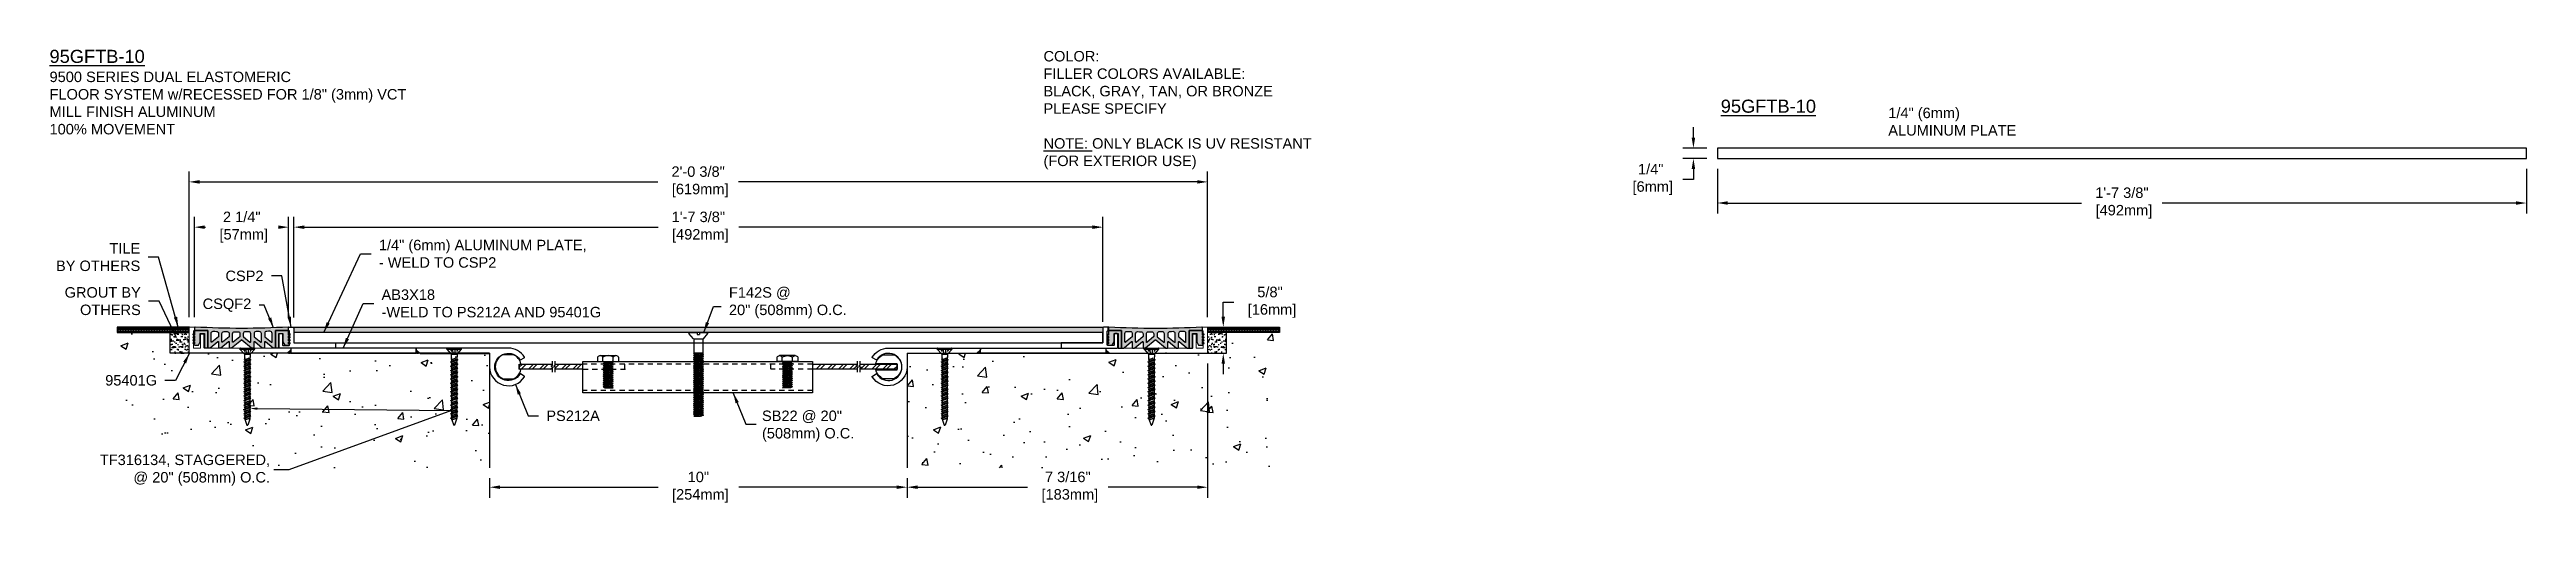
# Model space of a CAD drawing. Header units: inches. Extents: x -9.6 to 49.7, y -5.4 to 6.
import ezdxf
from ezdxf import colors
from ezdxf.entities.mleader import LeaderData, LeaderLine
from ezdxf.math import Vec2, Vec3

# ---------------------------------------------------------------- set-up
doc = ezdxf.new("R2010")
doc.units = ezdxf.units.IN
doc.header["$MEASUREMENT"] = 0
doc.linetypes.add('DASHED', pattern=[0.75, 0.5, -0.25])
doc.linetypes.add('HIDDEN2', pattern=[0.1875, 0.125, -0.0625])
for name, color, linetype in [('anchors', 4, 'Continuous'), ('conditions', 1, 'Continuous'), ('dimensions', 3, 'Continuous'), ('FILLER', 2, 'Continuous'), ('METALS', 7, 'Continuous'), ('Text', 2, 'Continuous')]:
    doc.layers.add(name, color=color, linetype=linetype)
doc.styles.add('ARIAL', font='arial.ttf')
doc.dimstyles.new('Arial', dxfattribs={"dimtxt": 0.25, "dimasz": 0.25, "dimexe": 0.25, "dimexo": 0.25, "dimgap": 0.25, "dimtad": 0, "dimtih": 1, "dimtoh": 1, "dimdec": 4, "dimzin": 0, "dimdsep": 46, "dimlunit": 4, "dimtxsty": 'ARIAL', "dimcen": 0.09, "dimadec": 0, "dimazin": 0, "dimtfac": 1, "dimtdec": 4, "dimtofl": 0, "dimtmove": 0, "dimatfit": 3, "dimfxl": 0, "dimfrac": 2, "dimtolj": 1, "dimtzin": 0, "dimarcsym": 0})
pattern_1 = [(50, (-3.0756, -2.6204), (1.79315, -0.15688), [0.1875, -2.0625]), (355, (-3.0756, -2.6204), (-0.34688, 1.88048), [0.15, -1.65]), (100.451, (-2.9261, -2.6335), (1.44627, 1.7236), [0.15935, -1.75286]), (46.184, (-3.0756, -2.1204), (2.6681, -0.4138), [0.28125, -3.09375]), (96.636, (-2.8532, -2.155), (2.33666, 2.4353), [0.23903, -2.62928]), (351.184, (-3.0756, -2.1204), (2.33665, 2.4353), [0.225, -2.475]), (21, (-2.8256, -2.2454), (1.49227, -1.00655), [0.1875, -2.0625]), (326, (-2.8256, -2.2454), (0.60829, 1.81288), [0.15, -1.65]), (71.451, (-2.7012, -2.3293), (2.10056, 0.80633), [0.15935, -1.75286]), (37.5, (-3.07555, -2.62044), (0.0304, 0.832235), [0, -1.63, 0, -1.675, 0, -1.65625]), (7.5, (-3.07555, -2.6204), (0.657674, 0.98603), [0, -0.955, 0, -1.5925, 0, -0.63125]), (327.5, (-3.63305, -2.62044), (1.334556, -0.056387), [0, -0.625, 0, -1.95, 0, -2.5875]), (317.5, (-3.883, -2.6204), (1.457965, 0.25026), [0, -0.8125, 0, -1.295, 0, -1.8375])]

msp = doc.modelspace()

# ---------------------------------------------------------------- texts
at = {"layer": 'Text', "attachment_point": 1, "style": 'ARIAL'}
for s, insert, char_height, width in [('{\\H1.25x;\\L95GFTB-10\\P}9500 SERIES DUAL ELASTOMERIC\\PFLOOR SYSTEM w/RECESSED FOR 1/8" (3mm) VCT\\PMILL FINISH ALUMINUM\\P100% MOVEMENT', (-9.61922, 6.03679), 0.25, 9.1664542), ('COLOR:{\\L                           }   \\~\\PFILLER COLORS AVAILABLE:\\PBLACK, GRAY, TAN, OR BRONZE\\PPLEASE SPECIFY\\~\\P\\P{\\LNOTE:} ONLY BLACK IS UV RESISTANT\\P(FOR EXTERIOR USE) ', (14.18262, 6.00874), 0.25, 7.03125), ('{\\L95GFTB-10}', (30.40083, 4.84582), 0.3125, 1.875)]:
    msp.add_mtext(s, dxfattribs=dict(at, insert=insert, char_height=char_height, width=width))
at = {"layer": 'Text', "char_height": 0.25, "style": 'ARIAL'}
for s, insert, attachment_point in [('1/4" (6mm)\\PALUMINUM PLATE', (34.41253, 4.31879), 4), ('TILE\\PBY OTHERS', (-7.4465, 1.08083), 6), ('1/4" (6mm) ALUMINUM PLATE,\\P- WELD TO CSP2', (-1.7326, 1.16059), 4), ('CSP2', (-4.49468, 0.63211), 6), ('GROUT BY\\POTHERS', (-7.43382, 0.02863), 6), ('CSQF2', (-4.78845, -0.06766), 6), ('AB3X18\\P-WELD TO PS212A AND 95401G', (-1.66875, -0.02595), 4), ('F142S @\\P20" (508mm) O.C.', (6.65062, -0.00787), 4), ('\\A1;95401G', (-7.04368, -1.86432), 6), ('PS212A', (2.27699, -2.71167), 4), ('SB22 @ 20"\\P(508mm) O.C.', (7.44133, -2.95701), 4)]:
    msp.add_mtext(s, dxfattribs=dict(at, insert=insert, attachment_point=attachment_point))

# ---------------------------------------------------------------- blocks, each defined once
blk = doc.blocks.new('*D3')
at = {"layer": 'DEFPOINTS', "color": 0}
for p in [(30.32, 3.44), (49.695, 3.44), (49.695, 2.375)]:
    blk.add_point(p, dxfattribs=at)
at = {"layer": 'dimensions', "color": 0, "lineweight": -2}
for p, q in [((30.32, 3.19), (30.32, 2.125)), ((49.695, 3.19), (49.695, 2.125)), ((30.57, 2.375), (39.041, 2.375)), ((49.445, 2.375), (40.974, 2.375))]:
    blk.add_line(p, q, dxfattribs=at)
at = {"layer": 'dimensions', "color": 0}
for points in [[(30.57, 2.417), (30.57, 2.333), (30.32, 2.375)], [(49.445, 2.417), (49.445, 2.333), (49.695, 2.375)]]:
    blk.add_solid(points, dxfattribs=at)
at = {"layer": 'dimensions', "color": 0, "insert": (40.007, 2.375), "char_height": 0.25, "attachment_point": 5, "style": 'ARIAL'}
blk.add_mtext('\\A1;1\'-7 3/8"\\P [492mm]', dxfattribs=at)
blk = doc.blocks.new('*D4')
at = {"layer": 'DEFPOINTS', "color": 0}
for p in [(30.32, 3.69), (29.746, 3.44), (30.32, 3.44)]:
    blk.add_point(p, dxfattribs=at)
at = {"layer": 'dimensions', "color": 0, "lineweight": -2}
for p, q in [((29.746, 3.94), (29.746, 4.19)), ((30.07, 3.69), (29.496, 3.69)), ((30.07, 3.44), (29.496, 3.44)), ((29.746, 3.19), (29.746, 2.94)), ((29.746, 2.94), (29.496, 2.94))]:
    blk.add_line(p, q, dxfattribs=at)
at = {"layer": 'dimensions', "color": 0}
for points in [[(29.704, 3.94), (29.788, 3.94), (29.746, 3.69)], [(29.704, 3.19), (29.788, 3.19), (29.746, 3.44)]]:
    blk.add_solid(points, dxfattribs=at)
at = {"layer": 'dimensions', "color": 0, "insert": (28.724, 2.94), "char_height": 0.25, "attachment_point": 5, "style": 'ARIAL'}
blk.add_mtext('\\A1;1/4"\\P [6mm]', dxfattribs=at)
blk = doc.blocks.new('*D16')
at = {"layer": 'DEFPOINTS', "color": 0}
for p in [(15.606, 1.798), (-3.769, -0.613), (15.606, -0.718)]:
    blk.add_point(p, dxfattribs=at)
at = {"layer": 'dimensions', "color": 0, "lineweight": -2}
for p, q in [((-3.769, -0.363), (-3.769, 2.048)), ((-3.519, 1.798), (4.952, 1.798)), ((15.356, 1.798), (6.885, 1.798)), ((15.606, -0.468), (15.606, 2.048))]:
    blk.add_line(p, q, dxfattribs=at)
at = {"layer": 'dimensions', "color": 0}
for points in [[(-3.519, 1.839), (-3.519, 1.756), (-3.769, 1.798)], [(15.356, 1.839), (15.356, 1.756), (15.606, 1.798)]]:
    blk.add_solid(points, dxfattribs=at)
at = {"layer": 'dimensions', "color": 0, "insert": (5.918, 1.798), "char_height": 0.25, "attachment_point": 5, "style": 'ARIAL'}
blk.add_mtext('\\A1;1\'-7 3/8"\\P [492mm]', dxfattribs=at)
blk = doc.blocks.new('*D17')
at = {"layer": 'DEFPOINTS', "color": 0}
for p in [(18.113, 2.88), (-6.276, -0.603), (18.113, -0.603)]:
    blk.add_point(p, dxfattribs=at)
at = {"layer": 'dimensions', "color": 0, "lineweight": -2}
for p, q in [((-6.276, -0.353), (-6.276, 3.13)), ((18.113, -0.353), (18.113, 3.13)), ((-6.026, 2.88), (4.947, 2.88)), ((17.863, 2.88), (6.88, 2.88))]:
    blk.add_line(p, q, dxfattribs=at)
at = {"layer": 'dimensions', "color": 0}
for points in [[(-6.026, 2.922), (-6.026, 2.838), (-6.276, 2.88)], [(17.863, 2.922), (17.863, 2.838), (18.113, 2.88)]]:
    blk.add_solid(points, dxfattribs=at)
at = {"layer": 'dimensions', "color": 0, "insert": (5.913, 2.88), "char_height": 0.25, "attachment_point": 5, "style": 'ARIAL'}
blk.add_mtext('\\A1;2\'-0 3/8"\\P [619mm]', dxfattribs=at)
blk = doc.blocks.new('*D18')
at = {"layer": 'DEFPOINTS', "color": 0}
for p in [(18.113, -1.208), (10.917, -3.951), (10.917, -4.418)]:
    blk.add_point(p, dxfattribs=at)
at = {"layer": 'dimensions', "color": 0, "lineweight": -2}
for p, q in [((18.113, -1.458), (18.113, -4.668)), ((10.917, -4.201), (10.917, -4.668)), ((11.167, -4.418), (13.799, -4.418)), ((17.863, -4.418), (15.732, -4.418))]:
    blk.add_line(p, q, dxfattribs=at)
at = {"layer": 'dimensions', "color": 0}
for points in [[(11.167, -4.376), (11.167, -4.459), (10.917, -4.418)], [(17.863, -4.376), (17.863, -4.459), (18.113, -4.418)]]:
    blk.add_solid(points, dxfattribs=at)
at = {"layer": 'dimensions', "color": 0, "insert": (14.765, -4.418), "char_height": 0.25, "attachment_point": 5, "style": 'ARIAL'}
blk.add_mtext('\\A1;7 3/16"\\P [183mm]', dxfattribs=at)
blk = doc.blocks.new('*D19')
at = {"layer": 'DEFPOINTS', "color": 0}
for p in [(0.919, -3.951), (10.917, -3.951), (10.917, -4.418)]:
    blk.add_point(p, dxfattribs=at)
at = {"layer": 'dimensions', "color": 0, "lineweight": -2}
for p, q in [((0.919, -4.201), (0.919, -4.668)), ((1.169, -4.418), (4.952, -4.418)), ((10.667, -4.418), (6.885, -4.418)), ((10.917, -4.201), (10.917, -4.668))]:
    blk.add_line(p, q, dxfattribs=at)
at = {"layer": 'dimensions', "color": 0}
for points in [[(1.169, -4.376), (1.169, -4.459), (0.919, -4.418)], [(10.667, -4.376), (10.667, -4.459), (10.917, -4.418)]]:
    blk.add_solid(points, dxfattribs=at)
at = {"layer": 'dimensions', "color": 0, "insert": (5.918, -4.418), "char_height": 0.25, "attachment_point": 5, "style": 'ARIAL'}
blk.add_mtext('\\A1;10"\\P [254mm]', dxfattribs=at)
blk = doc.blocks.new('*D20')
at = {"layer": 'DEFPOINTS', "color": 0}
for p in [(-3.894, 1.798), (-6.151, -0.603), (-3.894, -0.603)]:
    blk.add_point(p, dxfattribs=at)
at = {"layer": 'dimensions', "color": 0, "lineweight": -2}
for p, q in [((-6.151, -0.353), (-6.151, 2.048)), ((-5.901, 1.798), (-5.885, 1.798)), ((-4.144, 1.798), (-4.146, 1.798)), ((-3.894, -0.353), (-3.894, 2.048))]:
    blk.add_line(p, q, dxfattribs=at)
at = {"layer": 'dimensions', "color": 0}
for points in [[(-5.901, 1.84), (-5.901, 1.756), (-6.151, 1.798)], [(-4.144, 1.84), (-4.144, 1.756), (-3.894, 1.798)]]:
    blk.add_solid(points, dxfattribs=at)
at = {"layer": 'dimensions', "color": 0, "insert": (-5.016, 1.798), "char_height": 0.25, "attachment_point": 5, "style": 'ARIAL'}
blk.add_mtext('\\A1;2 1/4"\\P [57mm]', dxfattribs=at)
blk = doc.blocks.new('csp2')
blk.add_lwpolyline([(0, 0.33, -0.414214), (0.02, 0.35), (0.066, 0.35, -0.414214), (0.086, 0.33), (0.086, 0.08, 0.414214), (0.106, 0.06), (0.23, 0.06, 0.414214), (0.25, 0.08), (0.25, 0.405, 0.414214), (0.24, 0.415, -0.414214), (0.23, 0.425), (0.23, 0.49, -0.414214), (0.24, 0.5), (0.335, 0.5, -0.414214), (0.355, 0.48), (0.355, 0.135, 0.414214), (0.365, 0.125), (1.355, 0.125), (1.355, 0), (0.335, 0), (0.02, 0, -0.414214), (0, 0.02)], format="xyb", close=True)
blk = doc.blocks.new('A$C63CB1885')
for p, q in [((-0.176, 0), (-0.175, 0.018)), ((-0.176, 0), (0.176, 0)), ((-0.176, 0), (-0.07, -0.113)), ((-0.163, 0.029), (0.163, 0.029)), ((0.07, -0.113), (0.176, 0)), ((0.176, 0), (0.175, 0.018)), ((-0.086, -0.302), (0.086, -0.251)), ((-0.086, -0.302), (-0.062, -0.289)), ((-0.086, -0.302), (-0.062, -0.315)), ((-0.086, -0.403), (0.086, -0.353)), ((-0.086, -0.403), (-0.062, -0.391)), ((-0.086, -0.403), (-0.062, -0.416)), ((-0.086, -0.505), (0.086, -0.454)), ((-0.086, -0.505), (-0.062, -0.492)), ((-0.086, -0.505), (-0.062, -0.518)), ((-0.086, -0.607), (0.086, -0.556)), ((-0.074, -0.251), (0.032, -0.215)), ((-0.074, -0.251), (-0.062, -0.245)), ((-0.074, -0.251), (-0.062, -0.257)), ((-0.074, -0.353), (0.074, -0.302)), ((-0.074, -0.353), (-0.062, -0.346)), ((-0.074, -0.353), (-0.062, -0.359)), ((-0.074, -0.454), (0.074, -0.403)), ((-0.074, -0.454), (-0.062, -0.448)), ((-0.074, -0.454), (-0.062, -0.46)), ((-0.074, -0.556), (0.074, -0.505)), ((-0.074, -0.556), (-0.062, -0.55)), ((-0.074, -0.556), (-0.062, -0.562)), ((-0.07, -0.113), (0.07, -0.113)), ((-0.07, -0.113), (-0.07, -0.18)), ((-0.069, -0.189), (-0.063, -0.215)), ((-0.062, -0.245), (0.032, -0.215)), ((0.032, -0.215), (-0.062, -0.257)), ((-0.062, -0.225), (-0.062, -0.245)), ((0.062, -0.238), (-0.062, -0.289)), ((-0.062, -0.257), (-0.062, -0.289)), ((0.062, -0.264), (-0.062, -0.315)), ((-0.062, -0.346), (0.062, -0.296)), ((0.062, -0.308), (-0.062, -0.359)), ((-0.062, -0.315), (-0.062, -0.346)), ((0.062, -0.34), (-0.062, -0.391)), ((-0.062, -0.359), (-0.062, -0.391)), ((0.062, -0.366), (-0.062, -0.416)), ((-0.062, -0.448), (0.062, -0.397)), ((0.062, -0.41), (-0.062, -0.46)), ((-0.062, -0.416), (-0.062, -0.448)), ((0.062, -0.441), (-0.062, -0.492)), ((-0.062, -0.46), (-0.062, -0.492)), ((0.062, -0.467), (-0.062, -0.518)), ((-0.062, -0.55), (0.062, -0.499)), ((0.062, -0.511), (-0.062, -0.562)), ((-0.062, -0.518), (-0.062, -0.55)), ((0.062, -0.543), (-0.062, -0.594)), ((-0.062, -0.562), (-0.062, -0.594)), ((0.062, -0.569), (-0.062, -0.619)), ((0.062, -0.225), (0.062, -0.238)), ((0.086, -0.251), (0.062, -0.238)), ((0.086, -0.251), (0.062, -0.264)), ((0.062, -0.264), (0.062, -0.296)), ((0.074, -0.302), (0.062, -0.296)), ((0.074, -0.302), (0.062, -0.308)), ((0.062, -0.308), (0.062, -0.34)), ((0.086, -0.353), (0.062, -0.34)), ((0.086, -0.353), (0.062, -0.366)), ((0.062, -0.366), (0.062, -0.397)), ((0.074, -0.403), (0.062, -0.397)), ((0.074, -0.403), (0.062, -0.41)), ((0.062, -0.41), (0.062, -0.441)), ((0.086, -0.454), (0.062, -0.441)), ((0.086, -0.454), (0.062, -0.467)), ((0.062, -0.467), (0.062, -0.499)), ((0.074, -0.505), (0.062, -0.499)), ((0.074, -0.505), (0.062, -0.511)), ((0.062, -0.511), (0.062, -0.543)), ((0.086, -0.556), (0.062, -0.543)), ((0.086, -0.556), (0.062, -0.569)), ((0.062, -0.569), (0.062, -0.6)), ((0.069, -0.189), (0.063, -0.215)), ((0.07, -0.113), (0.07, -0.18)), ((-0.086, -0.607), (-0.062, -0.594)), ((-0.086, -0.607), (-0.062, -0.619)), ((-0.086, -0.708), (0.086, -0.657)), ((-0.086, -0.708), (-0.062, -0.695)), ((-0.086, -0.708), (-0.062, -0.721)), ((-0.086, -0.81), (0.086, -0.759)), ((-0.086, -0.81), (-0.062, -0.797)), ((-0.086, -0.81), (-0.062, -0.823)), ((-0.086, -0.911), (0.086, -0.86)), ((-0.086, -0.911), (-0.062, -0.898)), ((-0.086, -0.911), (-0.062, -0.924)), ((-0.086, -1.013), (0.086, -0.962)), ((-0.086, -1.013), (-0.062, -1)), ((-0.086, -1.013), (-0.062, -1.026)), ((-0.086, -1.114), (0.086, -1.064)), ((-0.086, -1.114), (-0.062, -1.101)), ((-0.086, -1.114), (-0.062, -1.127)), ((-0.086, -1.222), (0.086, -1.171)), ((-0.074, -0.657), (0.074, -0.607)), ((-0.074, -0.657), (-0.062, -0.651)), ((-0.074, -0.657), (-0.062, -0.664)), ((-0.074, -0.759), (0.074, -0.708)), ((-0.074, -0.759), (-0.062, -0.753)), ((-0.074, -0.759), (-0.062, -0.765)), ((-0.074, -0.86), (0.074, -0.81)), ((-0.074, -0.86), (-0.062, -0.854)), ((-0.074, -0.86), (-0.062, -0.867)), ((-0.074, -0.962), (0.074, -0.911)), ((-0.074, -0.962), (-0.062, -0.956)), ((-0.074, -0.962), (-0.062, -0.968)), ((-0.074, -1.064), (0.074, -1.013)), ((-0.074, -1.064), (-0.062, -1.057)), ((-0.074, -1.064), (-0.062, -1.07)), ((-0.074, -1.171), (0.074, -1.121)), ((-0.074, -1.171), (-0.062, -1.165)), ((-0.074, -1.171), (-0.062, -1.178)), ((-0.062, -0.651), (0.062, -0.6)), ((0.062, -0.613), (-0.062, -0.664)), ((-0.062, -0.619), (-0.062, -0.651)), ((0.062, -0.644), (-0.062, -0.695)), ((-0.062, -0.664), (-0.062, -0.695)), ((0.062, -0.67), (-0.062, -0.721)), ((-0.062, -0.753), (0.062, -0.702)), ((0.062, -0.714), (-0.062, -0.765)), ((-0.062, -0.721), (-0.062, -0.753)), ((0.062, -0.746), (-0.062, -0.797)), ((-0.062, -0.765), (-0.062, -0.797)), ((0.062, -0.772), (-0.062, -0.823)), ((-0.062, -0.854), (0.062, -0.804)), ((0.062, -0.816), (-0.062, -0.867)), ((-0.062, -0.823), (-0.062, -0.854)), ((0.062, -0.848), (-0.062, -0.898)), ((-0.062, -0.867), (-0.062, -0.898)), ((0.062, -0.873), (-0.062, -0.924)), ((-0.062, -0.956), (0.062, -0.905)), ((0.062, -0.917), (-0.062, -0.968)), ((-0.062, -0.924), (-0.062, -0.956)), ((0.062, -0.949), (-0.062, -1)), ((-0.062, -0.968), (-0.062, -1)), ((0.062, -0.975), (-0.062, -1.026)), ((-0.062, -1.057), (0.062, -1.007)), ((0.062, -1.019), (-0.062, -1.07)), ((-0.062, -1.026), (-0.062, -1.057)), ((0.062, -1.051), (-0.062, -1.101)), ((-0.062, -1.07), (-0.062, -1.101)), ((0.062, -1.077), (-0.062, -1.127)), ((-0.062, -1.165), (0.062, -1.115)), ((0.062, -1.127), (-0.062, -1.178)), ((-0.062, -1.127), (-0.062, -1.165)), ((0.062, -1.159), (-0.062, -1.209)), ((-0.062, -1.178), (-0.062, -1.209)), ((0.062, -1.184), (-0.062, -1.235)), ((0.074, -0.607), (0.062, -0.6)), ((0.074, -0.607), (0.062, -0.613)), ((0.062, -0.613), (0.062, -0.644)), ((0.086, -0.657), (0.062, -0.644)), ((0.086, -0.657), (0.062, -0.67)), ((0.062, -0.67), (0.062, -0.702)), ((0.074, -0.708), (0.062, -0.702)), ((0.074, -0.708), (0.062, -0.714)), ((0.062, -0.714), (0.062, -0.746)), ((0.086, -0.759), (0.062, -0.746)), ((0.086, -0.759), (0.062, -0.772)), ((0.062, -0.772), (0.062, -0.804)), ((0.074, -0.81), (0.062, -0.804)), ((0.074, -0.81), (0.062, -0.816)), ((0.062, -0.816), (0.062, -0.848)), ((0.086, -0.86), (0.062, -0.848)), ((0.086, -0.86), (0.062, -0.873)), ((0.062, -0.873), (0.062, -0.905)), ((0.074, -0.911), (0.062, -0.905)), ((0.074, -0.911), (0.062, -0.917)), ((0.062, -0.917), (0.062, -0.949)), ((0.086, -0.962), (0.062, -0.949)), ((0.086, -0.962), (0.062, -0.975)), ((0.062, -0.975), (0.062, -1.007)), ((0.074, -1.013), (0.062, -1.007)), ((0.074, -1.013), (0.062, -1.019)), ((0.062, -1.019), (0.062, -1.051)), ((0.086, -1.064), (0.062, -1.051)), ((0.086, -1.064), (0.062, -1.077)), ((0.062, -1.077), (0.062, -1.115)), ((0.074, -1.121), (0.062, -1.115)), ((0.074, -1.121), (0.062, -1.127)), ((0.062, -1.127), (0.062, -1.159)), ((0.086, -1.171), (0.062, -1.159)), ((0.086, -1.171), (0.062, -1.184)), ((0.062, -1.184), (0.062, -1.225)), ((-0.086, -1.222), (-0.062, -1.209)), ((-0.086, -1.222), (-0.062, -1.235)), ((-0.086, -1.332), (0.086, -1.282)), ((-0.086, -1.332), (-0.062, -1.319)), ((-0.086, -1.332), (-0.062, -1.345)), ((-0.086, -1.438), (0.086, -1.387)), ((-0.086, -1.438), (-0.062, -1.425)), ((-0.086, -1.438), (-0.062, -1.451)), ((-0.086, -1.54), (0.086, -1.489)), ((-0.086, -1.54), (-0.062, -1.527)), ((-0.086, -1.54), (-0.062, -1.553)), ((-0.086, -1.643), (0.086, -1.592)), ((-0.086, -1.643), (-0.062, -1.63)), ((-0.086, -1.643), (-0.062, -1.655)), ((-0.074, -1.282), (0.074, -1.231)), ((-0.074, -1.282), (-0.062, -1.275)), ((-0.074, -1.282), (-0.062, -1.288)), ((-0.074, -1.387), (0.074, -1.336)), ((-0.074, -1.387), (-0.062, -1.381)), ((-0.074, -1.387), (-0.062, -1.393)), ((-0.074, -1.489), (0.074, -1.439)), ((-0.074, -1.489), (-0.062, -1.483)), ((-0.074, -1.489), (-0.062, -1.496)), ((-0.074, -1.592), (0.074, -1.541)), ((-0.074, -1.592), (-0.062, -1.586)), ((-0.074, -1.592), (-0.062, -1.598)), ((-0.062, -1.275), (0.062, -1.225)), ((-0.062, -1.235), (-0.062, -1.275)), ((0.062, -1.237), (-0.062, -1.288)), ((0.062, -1.269), (-0.062, -1.319)), ((-0.062, -1.288), (-0.062, -1.319)), ((0.062, -1.295), (-0.062, -1.345)), ((-0.062, -1.381), (0.062, -1.33)), ((0.062, -1.343), (-0.062, -1.393)), ((-0.062, -1.345), (-0.062, -1.381)), ((0.062, -1.374), (-0.062, -1.425)), ((-0.062, -1.393), (-0.062, -1.425)), ((0.062, -1.4), (-0.062, -1.451)), ((-0.062, -1.483), (0.062, -1.433)), ((0.062, -1.445), (-0.062, -1.496)), ((-0.062, -1.451), (-0.062, -1.483)), ((0.062, -1.477), (-0.062, -1.527)), ((-0.062, -1.496), (-0.062, -1.527)), ((0.062, -1.502), (-0.062, -1.553)), ((-0.062, -1.586), (0.062, -1.535)), ((0.062, -1.547), (-0.062, -1.598)), ((-0.062, -1.553), (-0.062, -1.586)), ((0.062, -1.579), (-0.062, -1.63)), ((-0.062, -1.598), (-0.062, -1.63)), ((0.062, -1.605), (-0.062, -1.655)), ((-0.06, -1.668), (-0.01, -1.81)), ((-0.034, -1.679), (0.062, -1.636)), ((-0.034, -1.679), (0.074, -1.643)), ((0.062, -1.649), (-0.034, -1.679)), ((0.06, -1.668), (0.01, -1.81)), ((0.074, -1.231), (0.062, -1.225)), ((0.074, -1.231), (0.062, -1.237)), ((0.062, -1.237), (0.062, -1.269)), ((0.086, -1.282), (0.062, -1.269)), ((0.086, -1.282), (0.062, -1.295)), ((0.062, -1.295), (0.062, -1.33)), ((0.074, -1.336), (0.062, -1.33)), ((0.074, -1.336), (0.062, -1.343)), ((0.062, -1.343), (0.062, -1.374)), ((0.086, -1.387), (0.062, -1.374)), ((0.086, -1.387), (0.062, -1.4)), ((0.062, -1.4), (0.062, -1.433)), ((0.074, -1.439), (0.062, -1.433)), ((0.074, -1.439), (0.062, -1.445)), ((0.062, -1.445), (0.062, -1.477)), ((0.086, -1.489), (0.062, -1.477)), ((0.086, -1.489), (0.062, -1.502)), ((0.062, -1.502), (0.062, -1.535)), ((0.074, -1.541), (0.062, -1.535)), ((0.074, -1.541), (0.062, -1.547)), ((0.062, -1.547), (0.062, -1.579)), ((0.086, -1.592), (0.062, -1.579)), ((0.086, -1.592), (0.062, -1.605)), ((0.062, -1.605), (0.062, -1.652)), ((0.074, -1.643), (0.062, -1.636)), ((0.074, -1.643), (0.062, -1.649))]:
    blk.add_line(p, q)
at = {"linetype": 'DASHED', "ltscale": 0.025}
for p, q in [((-0.113, 0.029), (-0.024, -0.106)), ((-0.024, -0.106), (-0.031, 0.028)), ((0.024, -0.106), (0.031, 0.029)), ((0.112, 0.029), (0.024, -0.106)), ((-0.024, -0.106), (0.024, -0.106))]:
    blk.add_line(p, q, dxfattribs=at)
for centre, radius, start, end in [((-0.163, 0.017), 0.0112, 90, 175), ((0.163, 0.017), 0.0112, 5, 90), ((-0.023, -0.18), 0.0465, 180, 191.9357), ((-0.109, -0.225), 0.0465, 0, 11.9357), ((0.109, -0.225), 0.0465, 168.0643, 180), ((0.023, -0.18), 0.0465, 348.0643, 0), ((-0.016, -1.652), 0.0465, 183.94761, 199.30575), ((0.016, -1.652), 0.0465, 340.69425, 0), ((0, -1.806), 0.0106, 204.10008, 335.89992)]:
    blk.add_arc(centre, radius, start, end)
blk = doc.blocks.new('TF316134')
blk.add_blockref('A$C63CB1885', (0, -0.0285))
blk = doc.blocks.new('*D21')
at = {"layer": 'DEFPOINTS', "color": 0}
for p in [(18.362, -0.593), (18.488, -0.593), (18.566, -1.218)]:
    blk.add_point(p, dxfattribs=at)
at = {"layer": 'dimensions', "color": 0, "lineweight": -2}
for p, q in [((18.488, -0.343), (18.488, 0.002)), ((18.488, 0.002), (18.738, 0.002)), ((18.612, -0.593), (18.738, -0.593)), ((18.316, -1.218), (18.238, -1.218)), ((18.488, -1.468), (18.488, -1.718))]:
    blk.add_line(p, q, dxfattribs=at)
at = {"layer": 'dimensions', "color": 0}
for points in [[(18.446, -0.343), (18.529, -0.343), (18.488, -0.593)], [(18.446, -1.468), (18.529, -1.468), (18.488, -1.218)]]:
    blk.add_solid(points, dxfattribs=at)
at = {"layer": 'dimensions', "color": 0, "insert": (19.607, 0.002), "char_height": 0.25, "attachment_point": 5, "style": 'ARIAL'}
blk.add_mtext('\\A1;5/8"\\P [16mm]', dxfattribs=at)
blk = doc.blocks.new('95401G')
at = {"color": 7, "linetype": 'Continuous', "lineweight": 15}
blk.add_lwpolyline([(2.438, 0.115, 0.414214), (2.428, 0.125), (0.365, 0.125, -0.414214), (0.355, 0.135), (0.355, 0.445, 0.414214), (0.345, 0.455), (0.285, 0.455, 0.414214), (0.275, 0.445), (0.275, 0.135, -0.414214), (0.265, 0.125), (0.115, 0.125, -0.414214), (0.105, 0.135), (0.105, 0.53, -0.414214), (0.115, 0.54, 0.414214), (0.125, 0.55), (0.125, 0.615, 0.414214), (0.115, 0.625), (0.01, 0.625, 0.414214), (0, 0.615), (0, 0.01, 0.414214), (0.01, 0), (0.981, 0, 0.198912), (0.988, 0.003), (0.993, 0.008, -0.414214), (1.007, 0.008), (1.012, 0.003, 0.198912), (1.019, 0), (2.344, 0, 0.198912), (2.351, 0.003), (2.435, 0.087, 0.198912), (2.438, 0.094)], format="xyb", close=True, dxfattribs=at)
blk = doc.blocks.new('PS212A')
at = {"linetype": 'Continuous', "flags": 128}
blk.add_lwpolyline([(0.451, 0.125), (-1.747, 0.125, 0.414214), (-1.757, 0.115), (-1.757, 0.095, 0.198912), (-1.754, 0.087), (-1.67, 0.003, 0.198912), (-1.663, 0), (-0.009, 0, -0.414214), (0.001, -0.01), (0.001, -0.325, 0.758338), (0.836, -0.559, 0.420887), (0.832, -0.545), (0.741, -0.492, 0.405496), (0.727, -0.496, -3.520953), (0.727, -0.154, 0.405496), (0.741, -0.157), (0.832, -0.105, 0.420887), (0.836, -0.091, 0.261868)], format="xyb", close=True, dxfattribs=at)
blk = doc.blocks.new('H1458S')
for p, q in [((-0.25, 0.104), (-0.25, 0)), ((-0.25, 0), (0.25, 0)), ((-0.188, 0.144), (0.187, 0.144)), ((-0.125, 0), (-0.125, 0.104)), ((-0.119, 0), (-0.085, -0.02)), ((-0.085, -0.02), (0.048, 0)), ((0.125, 0), (0.125, 0.104)), ((0.25, 0.104), (0.25, 0)), ((-0.119, -0.05), (0.119, -0.025)), ((-0.119, -0.05), (-0.085, -0.03)), ((-0.119, -0.05), (-0.085, -0.07)), ((-0.119, -0.1), (0.119, -0.075)), ((-0.119, -0.1), (-0.085, -0.08)), ((-0.119, -0.1), (-0.085, -0.12)), ((-0.119, -0.15), (0.119, -0.125)), ((-0.119, -0.15), (-0.085, -0.13)), ((-0.119, -0.15), (-0.085, -0.17)), ((-0.119, -0.2), (0.119, -0.175)), ((-0.119, -0.2), (-0.085, -0.18)), ((-0.119, -0.2), (-0.085, -0.22)), ((-0.119, -0.25), (0.119, -0.225)), ((-0.119, -0.25), (-0.085, -0.23)), ((-0.119, -0.25), (-0.085, -0.27)), ((-0.119, -0.3), (0.119, -0.275)), ((-0.119, -0.3), (-0.085, -0.28)), ((-0.119, -0.3), (-0.085, -0.32)), ((-0.119, -0.35), (0.119, -0.325)), ((-0.119, -0.35), (-0.085, -0.33)), ((-0.119, -0.35), (-0.085, -0.37)), ((-0.119, -0.4), (0.119, -0.375)), ((-0.119, -0.4), (-0.085, -0.38)), ((-0.119, -0.4), (-0.085, -0.42)), ((-0.119, -0.45), (0.119, -0.425)), ((-0.119, -0.45), (-0.085, -0.43)), ((-0.119, -0.45), (-0.085, -0.47)), ((-0.119, -0.5), (0.119, -0.475)), ((-0.119, -0.5), (-0.085, -0.48)), ((-0.119, -0.5), (-0.085, -0.52)), ((-0.119, -0.55), (0.119, -0.525)), ((-0.119, -0.55), (-0.085, -0.53)), ((-0.119, -0.55), (-0.085, -0.57)), ((-0.119, -0.6), (0.119, -0.575)), ((-0.119, -0.6), (-0.085, -0.58)), ((-0.085, -0.03), (0.085, -0.005)), ((-0.085, -0.02), (-0.085, -0.03)), ((-0.085, -0.07), (0.085, -0.045)), ((-0.085, -0.08), (0.085, -0.055)), ((-0.085, -0.07), (-0.085, -0.08)), ((-0.085, -0.12), (0.085, -0.095)), ((-0.085, -0.13), (0.085, -0.105)), ((-0.085, -0.12), (-0.085, -0.13)), ((-0.085, -0.17), (0.085, -0.145)), ((-0.085, -0.18), (0.085, -0.155)), ((-0.085, -0.17), (-0.085, -0.18)), ((-0.085, -0.22), (0.085, -0.195)), ((-0.085, -0.23), (0.085, -0.205)), ((-0.085, -0.22), (-0.085, -0.23)), ((-0.085, -0.27), (0.085, -0.245)), ((-0.085, -0.28), (0.085, -0.255)), ((-0.085, -0.27), (-0.085, -0.28)), ((-0.085, -0.32), (0.085, -0.295)), ((-0.085, -0.33), (0.085, -0.305)), ((-0.085, -0.32), (-0.085, -0.33)), ((-0.085, -0.37), (0.085, -0.345)), ((-0.085, -0.38), (0.085, -0.355)), ((-0.085, -0.37), (-0.085, -0.38)), ((-0.085, -0.42), (0.085, -0.395)), ((-0.085, -0.43), (0.085, -0.405)), ((-0.085, -0.42), (-0.085, -0.43)), ((-0.085, -0.47), (0.085, -0.445)), ((-0.085, -0.48), (0.085, -0.455)), ((-0.085, -0.47), (-0.085, -0.48)), ((-0.085, -0.52), (0.085, -0.495)), ((-0.085, -0.53), (0.085, -0.505)), ((-0.085, -0.52), (-0.085, -0.53)), ((-0.085, -0.57), (0.085, -0.545)), ((-0.085, -0.58), (0.085, -0.555)), ((-0.085, -0.57), (-0.085, -0.58)), ((0.094, 0), (0.085, -0.005)), ((0.119, -0.025), (0.085, -0.005)), ((0.119, -0.025), (0.085, -0.045)), ((0.085, -0.045), (0.085, -0.055)), ((0.119, -0.075), (0.085, -0.055)), ((0.119, -0.075), (0.085, -0.095)), ((0.085, -0.095), (0.085, -0.105)), ((0.119, -0.125), (0.085, -0.105)), ((0.119, -0.125), (0.085, -0.145)), ((0.085, -0.145), (0.085, -0.155)), ((0.119, -0.175), (0.085, -0.155)), ((0.119, -0.175), (0.085, -0.195)), ((0.085, -0.195), (0.085, -0.205)), ((0.119, -0.225), (0.085, -0.205)), ((0.119, -0.225), (0.085, -0.245)), ((0.085, -0.245), (0.085, -0.255)), ((0.119, -0.275), (0.085, -0.255)), ((0.119, -0.275), (0.085, -0.295)), ((0.085, -0.295), (0.085, -0.305)), ((0.119, -0.325), (0.085, -0.305)), ((0.119, -0.325), (0.085, -0.345)), ((0.085, -0.345), (0.085, -0.355)), ((0.119, -0.375), (0.085, -0.355)), ((0.119, -0.375), (0.085, -0.395)), ((0.085, -0.395), (0.085, -0.405)), ((0.119, -0.425), (0.085, -0.405)), ((0.119, -0.425), (0.085, -0.445)), ((0.085, -0.445), (0.085, -0.455)), ((0.119, -0.475), (0.085, -0.455)), ((0.119, -0.475), (0.085, -0.495)), ((0.085, -0.495), (0.085, -0.505)), ((0.119, -0.525), (0.085, -0.505)), ((0.119, -0.525), (0.085, -0.545)), ((0.085, -0.545), (0.085, -0.555)), ((0.119, -0.575), (0.085, -0.555)), ((0.119, -0.575), (0.085, -0.595)), ((-0.119, -0.6), (-0.085, -0.62)), ((-0.085, -0.62), (0.085, -0.595)), ((-0.085, -0.62), (-0.085, -0.625)), ((-0.085, -0.625), (0.119, -0.625)), ((-0.048, -0.625), (0.085, -0.605)), ((0.085, -0.595), (0.085, -0.605)), ((0.119, -0.625), (0.085, -0.605))]:
    blk.add_line(p, q)
for centre, radius, start, end in [((-0.188, 0.075), 0.0688, 24.76151, 155.23849), ((0, -0.071), 0.215, 54.51066, 125.48934), ((0.187, 0.075), 0.0688, 24.76151, 155.23849)]:
    blk.add_arc(centre, radius, start, end)
blk = doc.blocks.new('SB22')
h = blk.add_hatch()
h.set_pattern_fill('ANSI32', color=256, scale=0.5, style=0)
h.paths.add_polyline_path([(11.221, 3.587), (11.163, 3.609), (11.192, 3.628), (11.192, 3.658), (10.128, 3.658), (10.128, 3.538), (11.192, 3.538), (11.192, 3.568)])
h.paths.add_polyline_path([(12.149, 3.658), (11.262, 3.658), (11.262, 3.628), (11.233, 3.609), (11.291, 3.587), (11.262, 3.568), (11.262, 3.538), (12.149, 3.538)])
h.paths.add_polyline_path([(4.625, 3.658), (3.958, 3.658), (3.958, 3.628), (3.929, 3.609), (3.986, 3.587), (3.958, 3.568), (3.958, 3.538), (4.625, 3.538)])
h.paths.add_polyline_path([(3.888, 3.628), (3.888, 3.658), (3.103, 3.658), (3.103, 3.538), (3.888, 3.538), (3.888, 3.568), (3.916, 3.587), (3.859, 3.609)])
for p, q in [((3.103, 3.658), (3.888, 3.658)), ((3.958, 3.658), (4.625, 3.658)), ((10.128, 3.658), (11.192, 3.658)), ((11.262, 3.658), (12.149, 3.658)), ((3.888, 3.538), (3.103, 3.538)), ((4.625, 3.538), (3.958, 3.538)), ((11.192, 3.538), (10.128, 3.538)), ((12.149, 3.538), (11.262, 3.538))]:
    blk.add_line(p, q)
at = {"linetype": 'ByBlock'}
for p, q in [((4.625, 3.721), (10.128, 3.721)), ((4.625, 2.971), (4.625, 3.721)), ((10.128, 3.721), (10.128, 2.971)), ((10.128, 2.971), (4.625, 2.971))]:
    blk.add_line(p, q, dxfattribs=at)
at = {"linetype": 'HIDDEN2'}
for p, q in [((10.128, 3.658), (4.625, 3.658)), ((5.627, 3.538), (5.627, 3.658)), ((9.126, 3.538), (9.126, 3.658)), ((4.625, 3.538), (5.627, 3.538)), ((10.128, 3.033), (4.625, 3.033)), ((10.128, 3.538), (9.133, 3.538))]:
    blk.add_line(p, q, dxfattribs=at)
for points in [[(3.144, 3.672, 0.233897), (2.965, 3.885), (2.715, 3.885, 0.654654), (2.715, 3.312), (2.965, 3.312, 0.233897), (3.144, 3.524), (3.103, 3.538), (3.103, 3.658)], [(12.149, 3.672), (11.641, 3.672, -0.233897), (11.82, 3.885), (12.07, 3.885, -0.654654), (12.07, 3.312), (11.82, 3.312, -0.233897), (11.641, 3.524), (12.149, 3.524)]]:
    blk.add_lwpolyline(points, format="xyb", close=True)
for points in [[(3.103, 3.658), (3.103, 3.538)], [(3.888, 3.728), (3.888, 3.628), (3.859, 3.609), (3.916, 3.587), (3.888, 3.568), (3.888, 3.468)], [(3.958, 3.728), (3.958, 3.628), (3.929, 3.609), (3.986, 3.587), (3.958, 3.568), (3.958, 3.468)], [(11.192, 3.728), (11.192, 3.628), (11.163, 3.609), (11.221, 3.587), (11.192, 3.568), (11.192, 3.468)], [(11.262, 3.728), (11.262, 3.628), (11.233, 3.609), (11.291, 3.587), (11.262, 3.568), (11.262, 3.468)], [(12.149, 3.658), (12.149, 3.538)]]:
    blk.add_lwpolyline(points)
blk.add_point((5.627, 3.538), dxfattribs=at)
blk.add_blockref('H1458S', (5.23, 3.721))
at = {"xscale": -1}
blk.add_blockref('H1458S', (9.524, 3.721), dxfattribs=at)
blk = doc.blocks.new('F142S')
for p, q in [((-0.215, 0), (-0.032, 0)), ((-0.032, 0), (-0.032, -0.05)), ((0.03, 0), (0.03, -0.05)), ((0.03, 0), (0.213, 0)), ((-0.12, -0.155), (-0.226, -0.024)), ((-0.12, -0.155), (0.118, -0.155)), ((-0.12, -0.5), (-0.109, -0.495)), ((-0.12, -0.5), (-0.069, -0.495)), ((-0.12, -0.5), (-0.086, -0.52)), ((-0.12, -0.55), (0.118, -0.525)), ((-0.12, -0.55), (-0.086, -0.53)), ((-0.12, -0.55), (-0.086, -0.57)), ((-0.12, -0.6), (0.118, -0.575)), ((-0.12, -0.6), (-0.086, -0.58)), ((-0.109, -0.155), (-0.109, -0.495)), ((0.107, -0.495), (-0.109, -0.495)), ((-0.086, -0.52), (0.084, -0.495)), ((-0.086, -0.53), (0.084, -0.505)), ((-0.086, -0.52), (-0.086, -0.53)), ((-0.086, -0.57), (0.084, -0.545)), ((-0.086, -0.58), (0.084, -0.555)), ((-0.086, -0.57), (-0.086, -0.58)), ((-0.032, -0.05), (0.03, -0.05)), ((0.107, -0.495), (0.084, -0.505)), ((0.118, -0.525), (0.084, -0.505)), ((0.118, -0.525), (0.084, -0.545)), ((0.084, -0.545), (0.084, -0.555)), ((0.118, -0.575), (0.084, -0.555)), ((0.118, -0.575), (0.084, -0.595)), ((0.107, -0.155), (0.107, -0.495)), ((0.118, -0.155), (0.225, -0.024)), ((-0.12, -0.6), (-0.086, -0.62)), ((-0.12, -0.65), (0.118, -0.625)), ((-0.12, -0.65), (-0.086, -0.63)), ((-0.12, -0.65), (-0.086, -0.67)), ((-0.12, -0.7), (0.118, -0.675)), ((-0.12, -0.7), (-0.086, -0.68)), ((-0.12, -0.7), (-0.086, -0.72)), ((-0.12, -0.75), (0.118, -0.725)), ((-0.12, -0.75), (-0.086, -0.73)), ((-0.12, -0.75), (-0.086, -0.77)), ((-0.12, -0.8), (0.118, -0.775)), ((-0.12, -0.8), (-0.086, -0.78)), ((-0.12, -0.8), (-0.086, -0.82)), ((-0.12, -0.85), (0.118, -0.825)), ((-0.12, -0.85), (-0.086, -0.83)), ((-0.12, -0.85), (-0.086, -0.87)), ((-0.12, -0.9), (0.118, -0.875)), ((-0.12, -0.9), (-0.086, -0.88)), ((-0.12, -0.9), (-0.086, -0.92)), ((-0.12, -0.95), (0.118, -0.925)), ((-0.12, -0.95), (-0.086, -0.93)), ((-0.12, -0.95), (-0.086, -0.97)), ((-0.12, -1), (0.118, -0.975)), ((-0.12, -1), (-0.086, -0.98)), ((-0.12, -1), (-0.086, -1.02)), ((-0.12, -1.05), (0.118, -1.025)), ((-0.12, -1.05), (-0.086, -1.03)), ((-0.12, -1.05), (-0.086, -1.07)), ((-0.12, -1.1), (0.118, -1.075)), ((-0.12, -1.1), (-0.086, -1.08)), ((-0.12, -1.1), (-0.086, -1.12)), ((-0.12, -1.15), (0.118, -1.125)), ((-0.12, -1.15), (-0.086, -1.13)), ((-0.12, -1.15), (-0.086, -1.17)), ((-0.12, -1.2), (0.118, -1.175)), ((-0.12, -1.2), (-0.086, -1.18)), ((-0.086, -0.62), (0.084, -0.595)), ((-0.086, -0.63), (0.084, -0.605)), ((-0.086, -0.62), (-0.086, -0.63)), ((-0.086, -0.67), (0.084, -0.645)), ((-0.086, -0.68), (0.084, -0.655)), ((-0.086, -0.67), (-0.086, -0.68)), ((-0.086, -0.72), (0.084, -0.695)), ((-0.086, -0.73), (0.084, -0.705)), ((-0.086, -0.72), (-0.086, -0.73)), ((-0.086, -0.77), (0.084, -0.745)), ((-0.086, -0.78), (0.084, -0.755)), ((-0.086, -0.77), (-0.086, -0.78)), ((-0.086, -0.82), (0.084, -0.795)), ((-0.086, -0.83), (0.084, -0.805)), ((-0.086, -0.82), (-0.086, -0.83)), ((-0.086, -0.87), (0.084, -0.845)), ((-0.086, -0.88), (0.084, -0.855)), ((-0.086, -0.87), (-0.086, -0.88)), ((-0.086, -0.92), (0.084, -0.895)), ((-0.086, -0.93), (0.084, -0.905)), ((-0.086, -0.92), (-0.086, -0.93)), ((-0.086, -0.97), (0.084, -0.945)), ((-0.086, -0.98), (0.084, -0.955)), ((-0.086, -0.97), (-0.086, -0.98)), ((-0.086, -1.02), (0.084, -0.995)), ((-0.086, -1.03), (0.084, -1.005)), ((-0.086, -1.02), (-0.086, -1.03)), ((-0.086, -1.07), (0.084, -1.045)), ((-0.086, -1.08), (0.084, -1.055)), ((-0.086, -1.07), (-0.086, -1.08)), ((-0.086, -1.12), (0.084, -1.095)), ((-0.086, -1.13), (0.084, -1.105)), ((-0.086, -1.12), (-0.086, -1.13)), ((-0.086, -1.17), (0.084, -1.145)), ((-0.086, -1.18), (0.084, -1.155)), ((-0.086, -1.17), (-0.086, -1.18)), ((0.084, -0.595), (0.084, -0.605)), ((0.118, -0.625), (0.084, -0.605)), ((0.118, -0.625), (0.084, -0.645)), ((0.084, -0.645), (0.084, -0.655)), ((0.118, -0.675), (0.084, -0.655)), ((0.118, -0.675), (0.084, -0.695)), ((0.084, -0.695), (0.084, -0.705)), ((0.118, -0.725), (0.084, -0.705)), ((0.118, -0.725), (0.084, -0.745)), ((0.084, -0.745), (0.084, -0.755)), ((0.118, -0.775), (0.084, -0.755)), ((0.118, -0.775), (0.084, -0.795)), ((0.084, -0.795), (0.084, -0.805)), ((0.118, -0.825), (0.084, -0.805)), ((0.118, -0.825), (0.084, -0.845)), ((0.084, -0.845), (0.084, -0.855)), ((0.118, -0.875), (0.084, -0.855)), ((0.118, -0.875), (0.084, -0.895)), ((0.084, -0.895), (0.084, -0.905)), ((0.118, -0.925), (0.084, -0.905)), ((0.118, -0.925), (0.084, -0.945)), ((0.084, -0.945), (0.084, -0.955)), ((0.118, -0.975), (0.084, -0.955)), ((0.118, -0.975), (0.084, -0.995)), ((0.084, -0.995), (0.084, -1.005)), ((0.118, -1.025), (0.084, -1.005)), ((0.118, -1.025), (0.084, -1.045)), ((0.084, -1.045), (0.084, -1.055)), ((0.118, -1.075), (0.084, -1.055)), ((0.118, -1.075), (0.084, -1.095)), ((0.084, -1.095), (0.084, -1.105)), ((0.118, -1.125), (0.084, -1.105)), ((0.118, -1.125), (0.084, -1.145)), ((0.084, -1.145), (0.084, -1.155)), ((0.118, -1.175), (0.084, -1.155)), ((0.118, -1.175), (0.084, -1.195)), ((-0.12, -1.2), (-0.086, -1.22)), ((-0.12, -1.25), (0.118, -1.225)), ((-0.12, -1.25), (-0.086, -1.23)), ((-0.12, -1.25), (-0.086, -1.27)), ((-0.12, -1.3), (0.118, -1.275)), ((-0.12, -1.3), (-0.086, -1.28)), ((-0.12, -1.3), (-0.086, -1.32)), ((-0.12, -1.35), (0.118, -1.325)), ((-0.12, -1.35), (-0.086, -1.33)), ((-0.12, -1.35), (-0.086, -1.37)), ((-0.12, -1.4), (0.118, -1.375)), ((-0.12, -1.4), (-0.086, -1.38)), ((-0.12, -1.4), (-0.086, -1.42)), ((-0.12, -1.45), (0.118, -1.425)), ((-0.12, -1.45), (-0.086, -1.43)), ((-0.12, -1.45), (-0.086, -1.47)), ((-0.12, -1.5), (0.118, -1.475)), ((-0.12, -1.5), (-0.086, -1.48)), ((-0.12, -1.5), (-0.086, -1.52)), ((-0.12, -1.55), (0.118, -1.525)), ((-0.12, -1.55), (-0.086, -1.53)), ((-0.12, -1.55), (-0.086, -1.57)), ((-0.12, -1.6), (0.118, -1.575)), ((-0.12, -1.6), (-0.086, -1.58)), ((-0.12, -1.6), (-0.086, -1.62)), ((-0.12, -1.65), (0.118, -1.625)), ((-0.12, -1.65), (-0.086, -1.63)), ((-0.12, -1.65), (-0.086, -1.67)), ((-0.12, -1.7), (0.118, -1.675)), ((-0.12, -1.7), (-0.086, -1.68)), ((-0.12, -1.7), (-0.086, -1.72)), ((-0.12, -1.75), (0.118, -1.725)), ((-0.12, -1.75), (-0.086, -1.73)), ((-0.12, -1.75), (-0.086, -1.77)), ((-0.12, -1.8), (0.118, -1.775)), ((-0.086, -1.22), (0.084, -1.195)), ((-0.086, -1.23), (0.084, -1.205)), ((-0.086, -1.22), (-0.086, -1.23)), ((-0.086, -1.27), (0.084, -1.245)), ((-0.086, -1.28), (0.084, -1.255)), ((-0.086, -1.27), (-0.086, -1.28)), ((-0.086, -1.32), (0.084, -1.295)), ((-0.086, -1.33), (0.084, -1.305)), ((-0.086, -1.32), (-0.086, -1.33)), ((-0.086, -1.37), (0.084, -1.345)), ((-0.086, -1.38), (0.084, -1.355)), ((-0.086, -1.37), (-0.086, -1.38)), ((-0.086, -1.42), (0.084, -1.395)), ((-0.086, -1.43), (0.084, -1.405)), ((-0.086, -1.42), (-0.086, -1.43)), ((-0.086, -1.47), (0.084, -1.445)), ((-0.086, -1.48), (0.084, -1.455)), ((-0.086, -1.47), (-0.086, -1.48)), ((-0.086, -1.52), (0.084, -1.495)), ((-0.086, -1.53), (0.084, -1.505)), ((-0.086, -1.52), (-0.086, -1.53)), ((-0.086, -1.57), (0.084, -1.545)), ((-0.086, -1.58), (0.084, -1.555)), ((-0.086, -1.57), (-0.086, -1.58)), ((-0.086, -1.62), (0.084, -1.595)), ((-0.086, -1.63), (0.084, -1.605)), ((-0.086, -1.62), (-0.086, -1.63)), ((-0.086, -1.67), (0.084, -1.645)), ((-0.086, -1.68), (0.084, -1.655)), ((-0.086, -1.67), (-0.086, -1.68)), ((-0.086, -1.72), (0.084, -1.695)), ((-0.086, -1.73), (0.084, -1.705)), ((-0.086, -1.72), (-0.086, -1.73)), ((-0.086, -1.77), (0.084, -1.745)), ((-0.086, -1.78), (0.084, -1.755)), ((-0.086, -1.77), (-0.086, -1.78)), ((0.084, -1.195), (0.084, -1.205)), ((0.118, -1.225), (0.084, -1.205)), ((0.118, -1.225), (0.084, -1.245)), ((0.084, -1.245), (0.084, -1.255)), ((0.118, -1.275), (0.084, -1.255)), ((0.118, -1.275), (0.084, -1.295)), ((0.084, -1.295), (0.084, -1.305)), ((0.118, -1.325), (0.084, -1.305)), ((0.118, -1.325), (0.084, -1.345)), ((0.084, -1.345), (0.084, -1.355)), ((0.118, -1.375), (0.084, -1.355)), ((0.118, -1.375), (0.084, -1.395)), ((0.084, -1.395), (0.084, -1.405)), ((0.118, -1.425), (0.084, -1.405)), ((0.118, -1.425), (0.084, -1.445)), ((0.084, -1.445), (0.084, -1.455)), ((0.118, -1.475), (0.084, -1.455)), ((0.118, -1.475), (0.084, -1.495)), ((0.084, -1.495), (0.084, -1.505)), ((0.118, -1.525), (0.084, -1.505)), ((0.118, -1.525), (0.084, -1.545)), ((0.084, -1.545), (0.084, -1.555)), ((0.118, -1.575), (0.084, -1.555)), ((0.118, -1.575), (0.084, -1.595)), ((0.084, -1.595), (0.084, -1.605)), ((0.118, -1.625), (0.084, -1.605)), ((0.118, -1.625), (0.084, -1.645)), ((0.084, -1.645), (0.084, -1.655)), ((0.118, -1.675), (0.084, -1.655)), ((0.118, -1.675), (0.084, -1.695)), ((0.084, -1.695), (0.084, -1.705)), ((0.118, -1.725), (0.084, -1.705)), ((0.118, -1.725), (0.084, -1.745)), ((0.084, -1.745), (0.084, -1.755)), ((0.118, -1.775), (0.084, -1.755)), ((0.118, -1.775), (0.084, -1.795)), ((-0.12, -1.8), (-0.086, -1.78)), ((-0.12, -1.8), (-0.086, -1.82)), ((-0.12, -1.85), (0.118, -1.825)), ((-0.12, -1.85), (-0.086, -1.83)), ((-0.12, -1.85), (-0.086, -1.87)), ((-0.12, -1.9), (0.118, -1.875)), ((-0.12, -1.9), (-0.086, -1.88)), ((-0.12, -1.9), (-0.086, -1.92)), ((-0.12, -1.95), (0.118, -1.925)), ((-0.12, -1.95), (-0.086, -1.93)), ((-0.12, -1.95), (-0.086, -1.97)), ((-0.111, -2), (0.118, -1.975)), ((-0.111, -2), (-0.086, -1.98)), ((-0.111, -2), (0.048, -2)), ((-0.086, -1.82), (0.084, -1.795)), ((-0.086, -1.83), (0.084, -1.805)), ((-0.086, -1.82), (-0.086, -1.83)), ((-0.086, -1.87), (0.084, -1.845)), ((-0.086, -1.88), (0.084, -1.855)), ((-0.086, -1.87), (-0.086, -1.88)), ((-0.086, -1.92), (0.084, -1.895)), ((-0.086, -1.93), (0.084, -1.905)), ((-0.086, -1.92), (-0.086, -1.93)), ((-0.086, -1.97), (0.084, -1.945)), ((-0.086, -1.98), (0.084, -1.955)), ((-0.086, -1.97), (-0.086, -1.98)), ((0.048, -2), (0.084, -1.995)), ((0.084, -1.795), (0.084, -1.805)), ((0.118, -1.825), (0.084, -1.805)), ((0.118, -1.825), (0.084, -1.845)), ((0.084, -1.845), (0.084, -1.855)), ((0.118, -1.875), (0.084, -1.855)), ((0.118, -1.875), (0.084, -1.895)), ((0.084, -1.895), (0.084, -1.905)), ((0.118, -1.925), (0.084, -1.905)), ((0.118, -1.925), (0.084, -1.945)), ((0.084, -1.945), (0.084, -1.955)), ((0.118, -1.975), (0.084, -1.955)), ((0.118, -1.975), (0.084, -1.995))]:
    blk.add_line(p, q)
for centre, start, end in [((-0.215, -0.015), 90, 219.03203), ((0.213, -0.015), 320.96797, 90)]:
    blk.add_arc(centre, 0.015, start, end)
blk = doc.blocks.new('CSQF2')
h = blk.add_hatch(color=256)
h.paths.add_polyline_path([(4.559, 1.888, 0.430422), (4.548, 1.898, -0.027516), (2.319, 1.898, 0.430422), (2.309, 1.888), (2.309, 1.819), (2.624, 1.819), (2.624, 1.399), (2.676, 1.399, 0.176327), (2.682, 1.401), (2.864, 1.554, -0.63707), (2.88, 1.546), (2.88, 1.409, 0.414214), (2.89, 1.399), (2.932, 1.399, 0.176327), (2.939, 1.401), (3.121, 1.554, -0.63707), (3.137, 1.546), (3.137, 1.409, 0.414214), (3.147, 1.399), (3.189, 1.399, 0.176327), (3.195, 1.401), (3.427, 1.596, -0.36397), (3.44, 1.596), (3.672, 1.401, 0.176327), (3.679, 1.399), (3.721, 1.399, 0.414214), (3.731, 1.409), (3.731, 1.546, -0.63707), (3.747, 1.554), (3.929, 1.401, 0.176327), (3.935, 1.399), (3.977, 1.399, 0.414214), (3.987, 1.409), (3.987, 1.546, -0.63707), (4.004, 1.554), (4.186, 1.401, 0.176327), (4.192, 1.399), (4.244, 1.399), (4.244, 1.819), (4.559, 1.819)])
h.paths.add_polyline_path([(3.267, 1.788, 0.000939), (3.344, 1.788, -0.412919), (3.394, 1.738), (3.394, 1.676, -0.221695), (3.39, 1.669), (3.234, 1.537, -0.63707), (3.217, 1.545), (3.217, 1.738, -0.416611)], flags=16)
h.paths.add_polyline_path([(3.137, 1.74), (3.137, 1.676, -0.221695), (3.134, 1.669), (2.977, 1.537, -0.63707), (2.96, 1.545), (2.96, 1.742, -0.420307), (3.012, 1.792, 0.000939), (3.088, 1.79, -0.409242)], flags=16)
h.paths.add_polyline_path([(3.524, 1.788, 0.000939), (3.6, 1.788, -0.416611), (3.651, 1.738), (3.651, 1.545, -0.63707), (3.634, 1.537), (3.478, 1.669, -0.221695), (3.474, 1.676), (3.474, 1.738, -0.412919)], flags=16)
h.paths.add_polyline_path([(2.88, 1.746), (2.88, 1.676, -0.221695), (2.877, 1.669), (2.72, 1.537, -0.63707), (2.704, 1.545), (2.704, 1.749, -0.424014), (2.756, 1.799, 0.000939), (2.832, 1.796, -0.405574)], flags=16)
h.paths.add_polyline_path([(3.78, 1.79, 0.000939), (3.856, 1.792, -0.420307), (3.907, 1.742), (3.907, 1.545, -0.63707), (3.891, 1.537), (3.734, 1.669, -0.221695), (3.731, 1.676), (3.731, 1.74, -0.409242)], flags=16)
h.paths.add_polyline_path([(4.036, 1.796, 0.000939), (4.112, 1.799, -0.424014), (4.164, 1.749), (4.164, 1.545, -0.63707), (4.147, 1.537), (3.991, 1.669, -0.221695), (3.987, 1.676), (3.987, 1.746, -0.405574)], flags=16)
h.paths.add_polyline_path([(2.624, 1.819), (2.309, 1.819), (2.309, 1.707), (2.285, 1.731, 0.414214), (2.271, 1.731, 0.414214), (2.271, 1.717), (2.309, 1.679), (2.309, 1.637), (2.285, 1.661, 0.414214), (2.271, 1.661, 0.414214), (2.271, 1.647), (2.309, 1.609), (2.309, 1.567), (2.285, 1.591, 0.414214), (2.271, 1.591, 0.414214), (2.271, 1.577), (2.309, 1.539), (2.309, 1.497), (2.285, 1.521, 0.414214), (2.271, 1.521, 0.414214), (2.271, 1.507), (2.306, 1.472, 0.198912), (2.313, 1.469), (2.399, 1.469), (2.444, 1.547), (2.444, 1.749), (2.544, 1.749), (2.544, 1.399), (2.624, 1.399)])
h.paths.add_polyline_path([(4.324, 1.749), (4.424, 1.749), (4.424, 1.547), (4.469, 1.469), (4.555, 1.469, 0.198912), (4.562, 1.472), (4.597, 1.507, 0.414214), (4.597, 1.521, 0.414214), (4.583, 1.521), (4.559, 1.497), (4.559, 1.539), (4.597, 1.577, 0.414214), (4.597, 1.591, 0.414214), (4.583, 1.591), (4.559, 1.567), (4.559, 1.609), (4.597, 1.647, 0.414214), (4.597, 1.661, 0.414214), (4.583, 1.661), (4.559, 1.637), (4.559, 1.679), (4.597, 1.717, 0.414214), (4.597, 1.731, 0.414214), (4.583, 1.731), (4.559, 1.707), (4.559, 1.819), (4.244, 1.819), (4.244, 1.399), (4.324, 1.399)])
for p, q in [((2.309, 1.819), (2.624, 1.819)), ((2.624, 1.819), (2.309, 1.819)), ((2.624, 1.819), (2.624, 1.399)), ((2.624, 1.399), (2.624, 1.819)), ((4.244, 1.819), (4.244, 1.399)), ((4.559, 1.819), (4.244, 1.819)), ((4.244, 1.819), (4.559, 1.819)), ((4.244, 1.399), (4.244, 1.819))]:
    blk.add_line(p, q)
for points in [[(2.89, 1.399), (2.932, 1.399, 0.176327), (2.939, 1.401), (3.121, 1.554, -0.63707), (3.137, 1.546), (3.137, 1.409, 0.414214), (3.147, 1.399), (3.189, 1.399, 0.176327), (3.195, 1.401), (3.427, 1.596, -0.36397), (3.44, 1.596), (3.672, 1.401, 0.176327), (3.679, 1.399), (3.721, 1.399, 0.414214), (3.731, 1.409), (3.731, 1.546, -0.63707), (3.747, 1.554), (3.929, 1.401, 0.176327), (3.935, 1.399), (3.977, 1.399, 0.414214), (3.987, 1.409), (3.987, 1.546, -0.63707), (4.004, 1.554), (4.186, 1.401, 0.176327), (4.192, 1.399), (4.244, 1.399), (4.324, 1.399), (4.324, 1.749), (4.424, 1.749), (4.424, 1.547), (4.469, 1.469), (4.555, 1.469, 0.198912), (4.562, 1.472), (4.597, 1.507, 0.414214), (4.597, 1.521, 0.414214), (4.583, 1.521), (4.559, 1.497), (4.559, 1.539), (4.597, 1.577, 0.414214), (4.597, 1.591, 0.414214), (4.583, 1.591), (4.559, 1.567), (4.559, 1.609), (4.597, 1.647, 0.414214), (4.597, 1.661, 0.414214), (4.583, 1.661), (4.559, 1.637), (4.559, 1.679), (4.597, 1.717, 0.414214), (4.597, 1.731, 0.414214), (4.583, 1.731), (4.559, 1.707), (4.559, 1.819), (4.559, 1.888, 0.430422), (4.548, 1.898, -0.027516), (2.319, 1.898, 0.430422), (2.309, 1.888), (2.309, 1.819), (2.309, 1.707), (2.285, 1.731, 0.414214), (2.271, 1.731, 0.414214), (2.271, 1.717), (2.309, 1.679), (2.309, 1.637), (2.285, 1.661, 0.414214), (2.271, 1.661, 0.414214), (2.271, 1.647), (2.309, 1.609), (2.309, 1.567), (2.285, 1.591, 0.414214), (2.271, 1.591, 0.414214), (2.271, 1.577), (2.309, 1.539), (2.309, 1.497), (2.285, 1.521, 0.414214), (2.271, 1.521, 0.414214), (2.271, 1.507), (2.306, 1.472, 0.198912), (2.313, 1.469), (2.399, 1.469), (2.444, 1.547), (2.444, 1.749), (2.544, 1.749), (2.544, 1.399), (2.624, 1.399), (2.676, 1.399, 0.176327), (2.682, 1.401), (2.864, 1.554, -0.63707), (2.88, 1.546), (2.88, 1.409, 0.414214)], [(2.88, 1.676, -0.221695), (2.877, 1.669), (2.72, 1.537, -0.63707), (2.704, 1.545), (2.704, 1.749, -0.424014), (2.756, 1.799, 0.000939), (2.832, 1.796, -0.405574), (2.88, 1.746)], [(3.137, 1.74), (3.137, 1.676, -0.221695), (3.134, 1.669), (2.977, 1.537, -0.63707), (2.96, 1.545), (2.96, 1.742, -0.420307), (3.012, 1.792, 0.000939), (3.088, 1.79, -0.409242)], [(3.394, 1.738), (3.394, 1.676, -0.221695), (3.39, 1.669), (3.234, 1.537, -0.63707), (3.217, 1.545), (3.217, 1.738, -0.416611), (3.267, 1.788, 0.000939), (3.344, 1.788, -0.412919)], [(3.474, 1.738), (3.474, 1.676, 0.221695), (3.478, 1.669), (3.634, 1.537, 0.63707), (3.651, 1.545), (3.651, 1.738, 0.416611), (3.6, 1.788, -0.000939), (3.524, 1.788, 0.412919)], [(3.78, 1.79, 0.409242), (3.731, 1.74), (3.731, 1.676, 0.221695), (3.734, 1.669), (3.891, 1.537, 0.63707), (3.907, 1.545), (3.907, 1.742, 0.420307), (3.856, 1.792, -0.000939)], [(3.987, 1.746), (3.987, 1.676, 0.221695), (3.991, 1.669), (4.147, 1.537, 0.63707), (4.164, 1.545), (4.164, 1.749, 0.424014), (4.112, 1.799, -0.000939), (4.036, 1.796, 0.405574)]]:
    blk.add_lwpolyline(points, format="xyb", close=True)

# ---------------------------------------------------------------- dimensions: what is measured, and where the dimension line sits
at = {"layer": 'dimensions'}
for base, p1, p2, picture, middle in [((29.74606, 3.43976), (30.31962, 3.68976), (30.31962, 3.43976), '*D4', (28.7238, 2.93976)), ((18.48759, -0.59259), (18.56587, -1.21759), (18.36157, -0.59259), '*D21', (19.60696, 0.00248))]:
    dim = msp.add_linear_dim(base=base, p1=p1, p2=p2, angle=90, dimstyle='Arial', override={"dimpost": '\\X'}, dxfattribs=at)
    dim.commit()
    dim.dimension.update_dxf_attribs({"geometry": picture, "text_midpoint": middle, "dimtype": 160})
for base, p1, p2, picture, middle in [((18.11295, 2.88017), (-6.27643, -0.60259), (18.11295, -0.60259), '*D17', (5.91326, 2.88017)), ((49.69462, 2.375), (30.31962, 3.43976), (49.69462, 3.43976), '*D3', (40.00712, 2.375)), ((-3.89424, 1.79789), (-6.15143, -0.60259), (-3.89424, -0.60259), '*D20', (-5.01574, 1.79789)), ((15.60576, 1.79758), (-3.76924, -0.61259), (15.60576, -0.71759), '*D16', (5.91826, 1.79758)), ((10.91745, -4.4175), (18.11295, -1.20759), (10.91745, -3.95124), '*D18', (14.76545, -4.4175)), ((10.91745, -4.4175), (0.91907, -3.95121), (10.91745, -3.95124), '*D19', (5.91826, -4.4175))]:
    dim = msp.add_linear_dim(base=base, p1=p1, p2=p2, dimstyle='Arial', override={"dimpost": '\\X'}, dxfattribs=at)
    dim.commit()
    dim.dimension.update_dxf_attribs({"geometry": picture, "text_midpoint": middle, "dimtype": 160})

# ---------------------------------------------------------------- hatches: boundary and pattern name
at = {"layer": 'conditions'}
h = msp.add_hatch(dxfattribs=at)
h.set_pattern_fill('ANSI33', color=256, scale=0.25, angle=45, style=0)
h.set_pattern_definition([(90, (-8.104747, -2.62044), (-0.0625, 1e-17), []), (90, (-8.073497, -2.58919), (-0.0625, 1e-17), [0.03125, -0.015625])])
h.paths.add_polyline_path([(-7.99807, -0.59259), (-7.99807, -0.71759), (-6.28643, -0.71759), (-6.28643, -0.61259, -0.41421356), (-6.26643, -0.59259)])
h = msp.add_hatch(dxfattribs=at)
h.set_pattern_fill('ANSI33', color=256, scale=0.25, angle=45, style=0)
h.set_pattern_definition([(90, (-3.075553, -2.62044), (-0.0625, 1e-17), []), (90, (-3.044303, -2.58919), (-0.0625, 1e-17), [0.03125, -0.015625])])
h.paths.add_polyline_path([(15.60576, -0.61259), (15.60576, -0.59259), (-3.76924, -0.59259), (-3.76924, -0.61259), (-3.76924, -0.71759), (15.60576, -0.71759)])
h = msp.add_hatch(dxfattribs=at)
h.set_pattern_fill('ANSI33', color=256, scale=0.25, angle=45, style=0)
h.set_pattern_definition([(90, (19.94127, -2.62044), (0.0625, 1e-17), []), (90, (19.91002, -2.58919), (0.0625, 1e-17), [0.03125, -0.015625])])
h.paths.add_polyline_path([(19.83459, -0.59259), (19.83459, -0.71759), (18.12295, -0.71759), (18.12295, -0.61259, 0.41421356), (18.10295, -0.59259)])
h = msp.add_hatch(dxfattribs=at)
h.set_pattern_fill('AR-CONC', color=256, scale=0.25, style=0)
h.set_pattern_definition(pattern_1)
h.paths.add_polyline_path([(0.91907, -1.21762), (-6.72934, -1.21762), (-6.72934, -0.71759), (-7.98088, -0.71759), (-7.98088, -3.95124), (0.91907, -3.95124)])
h = msp.add_hatch(dxfattribs=at)
h.set_pattern_fill('AR-SAND', color=256, scale=0.0625, style=0)
h.set_pattern_definition([(37.5, (-6.07555, -2.62044), (-0.003937, 0.1204265), [0, -0.095, 0, -0.10625, 0, -0.1015625]), (7.5, (-6.07555, -2.62044), (0.110611, 0.176384), [0, -0.05125, 0, -0.085625, 0, -0.0328125]), (327.5, (-6.15243, -2.62044), (0.194634, 0.0003537), [0, -0.03125, 0, -0.1125, 0, -0.146875]), (317.5, (-6.15243, -2.62044), (0.187883, 0.054855), [0, -0.015625, 0, -0.07375, 0, -0.084375])])
h.paths.add_polyline_path([(-6.27693, -0.71759), (-6.72934, -0.71759), (-6.72934, -1.21762), (-6.27693, -1.21762)])
h = msp.add_hatch(dxfattribs=at)
h.set_pattern_fill('AR-CONC', color=256, scale=0.25, style=0)
h.set_pattern_definition(pattern_1)
h.paths.add_polyline_path([(19.83509, -0.71759), (18.56587, -0.71759), (18.56587, -1.21759), (12.58168, -1.21762, -0.0098344), (12.58128, -1.21763), (10.92746, -1.21763, 0.41421356), (10.91745, -1.22763), (10.91745, -3.95124), (19.83509, -3.95124)])
h = msp.add_hatch(dxfattribs=at)
h.set_pattern_fill('AR-SAND', color=256, scale=0.0625, style=0)
h.set_pattern_definition([(142.5, (17.91207, -2.62044), (0.003937, 0.1204265), [0, -0.095, 0, -0.10625, 0, -0.1015625]), (172.5, (17.91207, -2.62044), (-0.110611, 0.176384), [0, -0.05125, 0, -0.085625, 0, -0.0328125]), (212.5, (17.98895, -2.62044), (-0.194634, 0.0003537), [0, -0.03125, 0, -0.1125, 0, -0.146875]), (222.5, (17.98895, -2.62044), (-0.187883, 0.054855), [0, -0.015625, 0, -0.07375, 0, -0.084375])])
h.paths.add_polyline_path([(18.11345, -0.71759), (18.56587, -0.71759), (18.56587, -1.21762), (18.11345, -1.21762)])
at = {"layer": 'METALS'}
for points in [[(-3.83893, -1.1276), (-3.91511, -1.20378, 0.17707699), (-3.83893, -1.20855)], [(-0.83893, -1.12342, 0.19891237), (-0.836, -1.1305), (-0.76275, -1.20374, -0.17707699), (-0.83893, -1.20851)], [(12.67545, -1.12342, -0.19891237), (12.67252, -1.1305), (12.59928, -1.20374, 0.17707699), (12.67545, -1.20851)], [(15.67545, -1.1276), (15.75163, -1.20378, -0.17707699), (15.67545, -1.20855)]]:
    msp.add_hatch(color=253, dxfattribs=at).paths.add_polyline_path(points)

# ---------------------------------------------------------------- linework, layer by layer
for points in [[(-3.83893, -1.21759), (-0.83893, -1.21759), (-0.83893, -1.09259), (-3.83893, -1.09259)], [(15.67545, -1.21759), (12.67545, -1.21759), (12.67545, -1.09259), (15.67545, -1.09259)]]:
    msp.add_lwpolyline(points, close=True)
at = {"layer": 'conditions'}
for p, q in [((-3.76924, -0.61259), (-3.76924, -0.59259)), ((-3.76924, -0.59259), (15.60576, -0.59259)), ((15.60576, -0.59259), (15.60576, -0.61259)), ((-6.72934, -1.21762), (-6.72934, -0.71759)), ((18.56587, -1.21762), (18.56587, -0.71759)), ((0.91907, -1.21759), (-6.72934, -1.21759)), ((0.91907, -1.21762), (0.91907, -3.95121)), ((10.91745, -1.21759), (18.56587, -1.21759)), ((10.91745, -1.21763), (10.91745, -3.95124))]:
    msp.add_line(p, q, dxfattribs=at)
for points in [[(-6.26643, -0.59259), (-7.99807, -0.59259), (-7.99807, -0.71759), (-6.27643, -0.71759)], [(18.10295, -0.59259), (19.83459, -0.59259), (19.83459, -0.71759), (18.11295, -0.71759)]]:
    msp.add_lwpolyline(points, dxfattribs=at)
at = {"layer": 'METALS'}
for points in [[(30.31962, 3.68976), (30.31962, 3.43976), (49.69462, 3.43976), (49.69462, 3.68976)], [(-3.76924, -0.71759), (-3.76924, -0.96759), (15.60576, -0.96759), (15.60576, -0.71759)]]:
    msp.add_lwpolyline(points, close=True, dxfattribs=at)
for centre, start, end in [((-3.8705, -1.10199), 246.3344282, 286.5011137), ((-0.80737, -1.10195), 253.4988863, 293.6655718), ((12.64389, -1.10195), 246.3344282, 286.5011137), ((15.70702, -1.10199), 253.4988863, 293.6655718)]:
    msp.add_arc(centre, 0.11114, start, end, dxfattribs=at)

# ---------------------------------------------------------------- block references
for name, p in [('95401G', (-6.27678, -1.21759)), ('PS212A', (0.91826, -1.21796))]:
    msp.add_blockref(name, p)
at = {"xscale": -1}
for name, p in [('95401G', (18.1133, -1.21759)), ('PS212A', (10.91826, -1.21796))]:
    msp.add_blockref(name, p, dxfattribs=at)
at = {"layer": 'anchors'}
for name, p in [('TF316134', (-4.88244, -1.09259)), ('TF316134', (0.06881, -1.09259)), ('F142S', (5.91896, -0.71769)), ('TF316134', (11.81639, -1.09259)), ('TF316134', (16.76764, -1.09259)), ('SB22', (-1.47346, -5.13695))]:
    msp.add_blockref(name, p, dxfattribs=at)
at = {"layer": 'FILLER'}
for p in [(-8.45312, -2.48893), (13.42907, -2.49119)]:
    msp.add_blockref('CSQF2', p, dxfattribs=at)
at = {"layer": 'METALS'}
msp.add_blockref('csp2', (-4.12424, -1.09259), dxfattribs=at)
at = {"layer": 'METALS', "xscale": -1}
msp.add_blockref('csp2', (15.96076, -1.09259), dxfattribs=at)

msp.set_redraw_order([(e.dxf.handle, doc.entitydb.next_handle()) for e in msp.query("TEXT MTEXT ATTDEF DIMENSION ARC_DIMENSION")])  # texts and dimensions are drawn at this point

# ---------------------------------------------------------------- leaders
at = {"layer": 'Text'}
for points in [[(-6.53589, -0.59249), (-7.009, 1.08083), (-7.259, 1.08083)], [(-3.83674, -0.59259), (-4.05718, 0.63211), (-4.30718, 0.63211)], [(-6.5803, -0.84636), (-6.99632, 0.02863), (-7.24632, 0.02863)], [(6.04646, -0.71759), (6.28257, -0.10162), (6.46312, -0.10162)], [(-6.26693, -1.21762), (-6.60618, -1.86432), (-6.85618, -1.86432)], [(1.5372, -1.96029), (1.83949, -2.71167), (2.08949, -2.71167)], [(6.7542, -2.16634), (7.05484, -2.91364), (7.30484, -2.91364)]]:
    msp.add_leader(points, dimstyle='Arial', override={"dimgap": 0.1875, "dimtad": 0}, dxfattribs=at)
at = {"layer": 'Text', "annotation_type": 0, "has_hookline": 1, "hookline_direction": 0}
for points, text_width in [([(-3.05389, -0.71759), (-2.1701, 1.16059), (-1.9201, 1.16059)], 4.90638), ([(-2.58893, -1.09259), (-2.10625, -0.02595), (-1.85625, -0.02595)], 5.22732)]:
    msp.add_leader(points, dimstyle='Arial', override={"dimgap": 0.1875, "dimtad": 0}, dxfattribs=dict(at, text_width=text_width))
at = {"layer": 'Text'}
msp.add_leader([(-4.25242, -0.60707), (-4.47659, -0.06766), (-4.60095, -0.06766)], dimstyle='Arial', dxfattribs=at)

# ---------------------------------------------------------------- next in the draw order: leaders
ml = msp.add_multileader_mtext('Standard', dxfattribs=at)
ml.set_content('{\\fArial|b0|i0|c0|p34;\\H1.3889x;TF316134, STAGGERED,\\P@ 20" (508mm) \\H0.99999x;O.C.}', color=256)
ml.set_leader_properties()
ml.build(insert=Vec2(0, 0))
ml.multileader.update_dxf_attribs({"text_right_attachment_type": 2, "dogleg_length": 0.36, "arrow_head_size": 0.18})
ctx = ml.context
ctx.base_point, ctx.char_height, ctx.arrow_head_size, ctx.landing_gap_size, ctx.plane_origin = Vec3(-8.46556, -3.76542), 0.18, 0.18, 0.09, Vec3(-0.44265, -2.75985)
ctx.right_attachment, ctx.text_align_type = 2, 2
notes = []
notes.append((ctx, [(0, (1, 1, 0), (-3.8887, -4.00152), (-1, 0), 0.36, [(1, [(-4.82019, -2.53745), (0.00665, -2.58819)], 0, [])])]))
ctx.mtext.insert, ctx.mtext.alignment, ctx.mtext.flow_direction = Vec3(-4.3387, -3.63867), 3, 5
ctx.mtext.has_bg_fill, ctx.mtext.bg_color, ctx.mtext.bg_scale_factor, ctx.mtext.bg_transparency, ctx.mtext.use_window_bg_color = 1, -1023410167, 1.5, 11279569, 1
for ctx, leaders in notes:
    for number, flags, end, landing, length, lines in leaders:
        leader = LeaderData()
        leader.index, (leader.has_last_leader_line, leader.has_dogleg_vector, leader.attachment_direction) = number, flags
        leader.last_leader_point, leader.dogleg_vector, leader.dogleg_length = Vec3(end), Vec3(landing), length
        for number, points, colour, breaks in lines:
            line = LeaderLine()
            line.index, line.vertices, line.color, line.breaks = number, Vec3.list(points), colors.encode_raw_color(colour), breaks
            leader.lines.append(line)
        ctx.leaders.append(leader)

doc.saveas('drawing.dxf')
